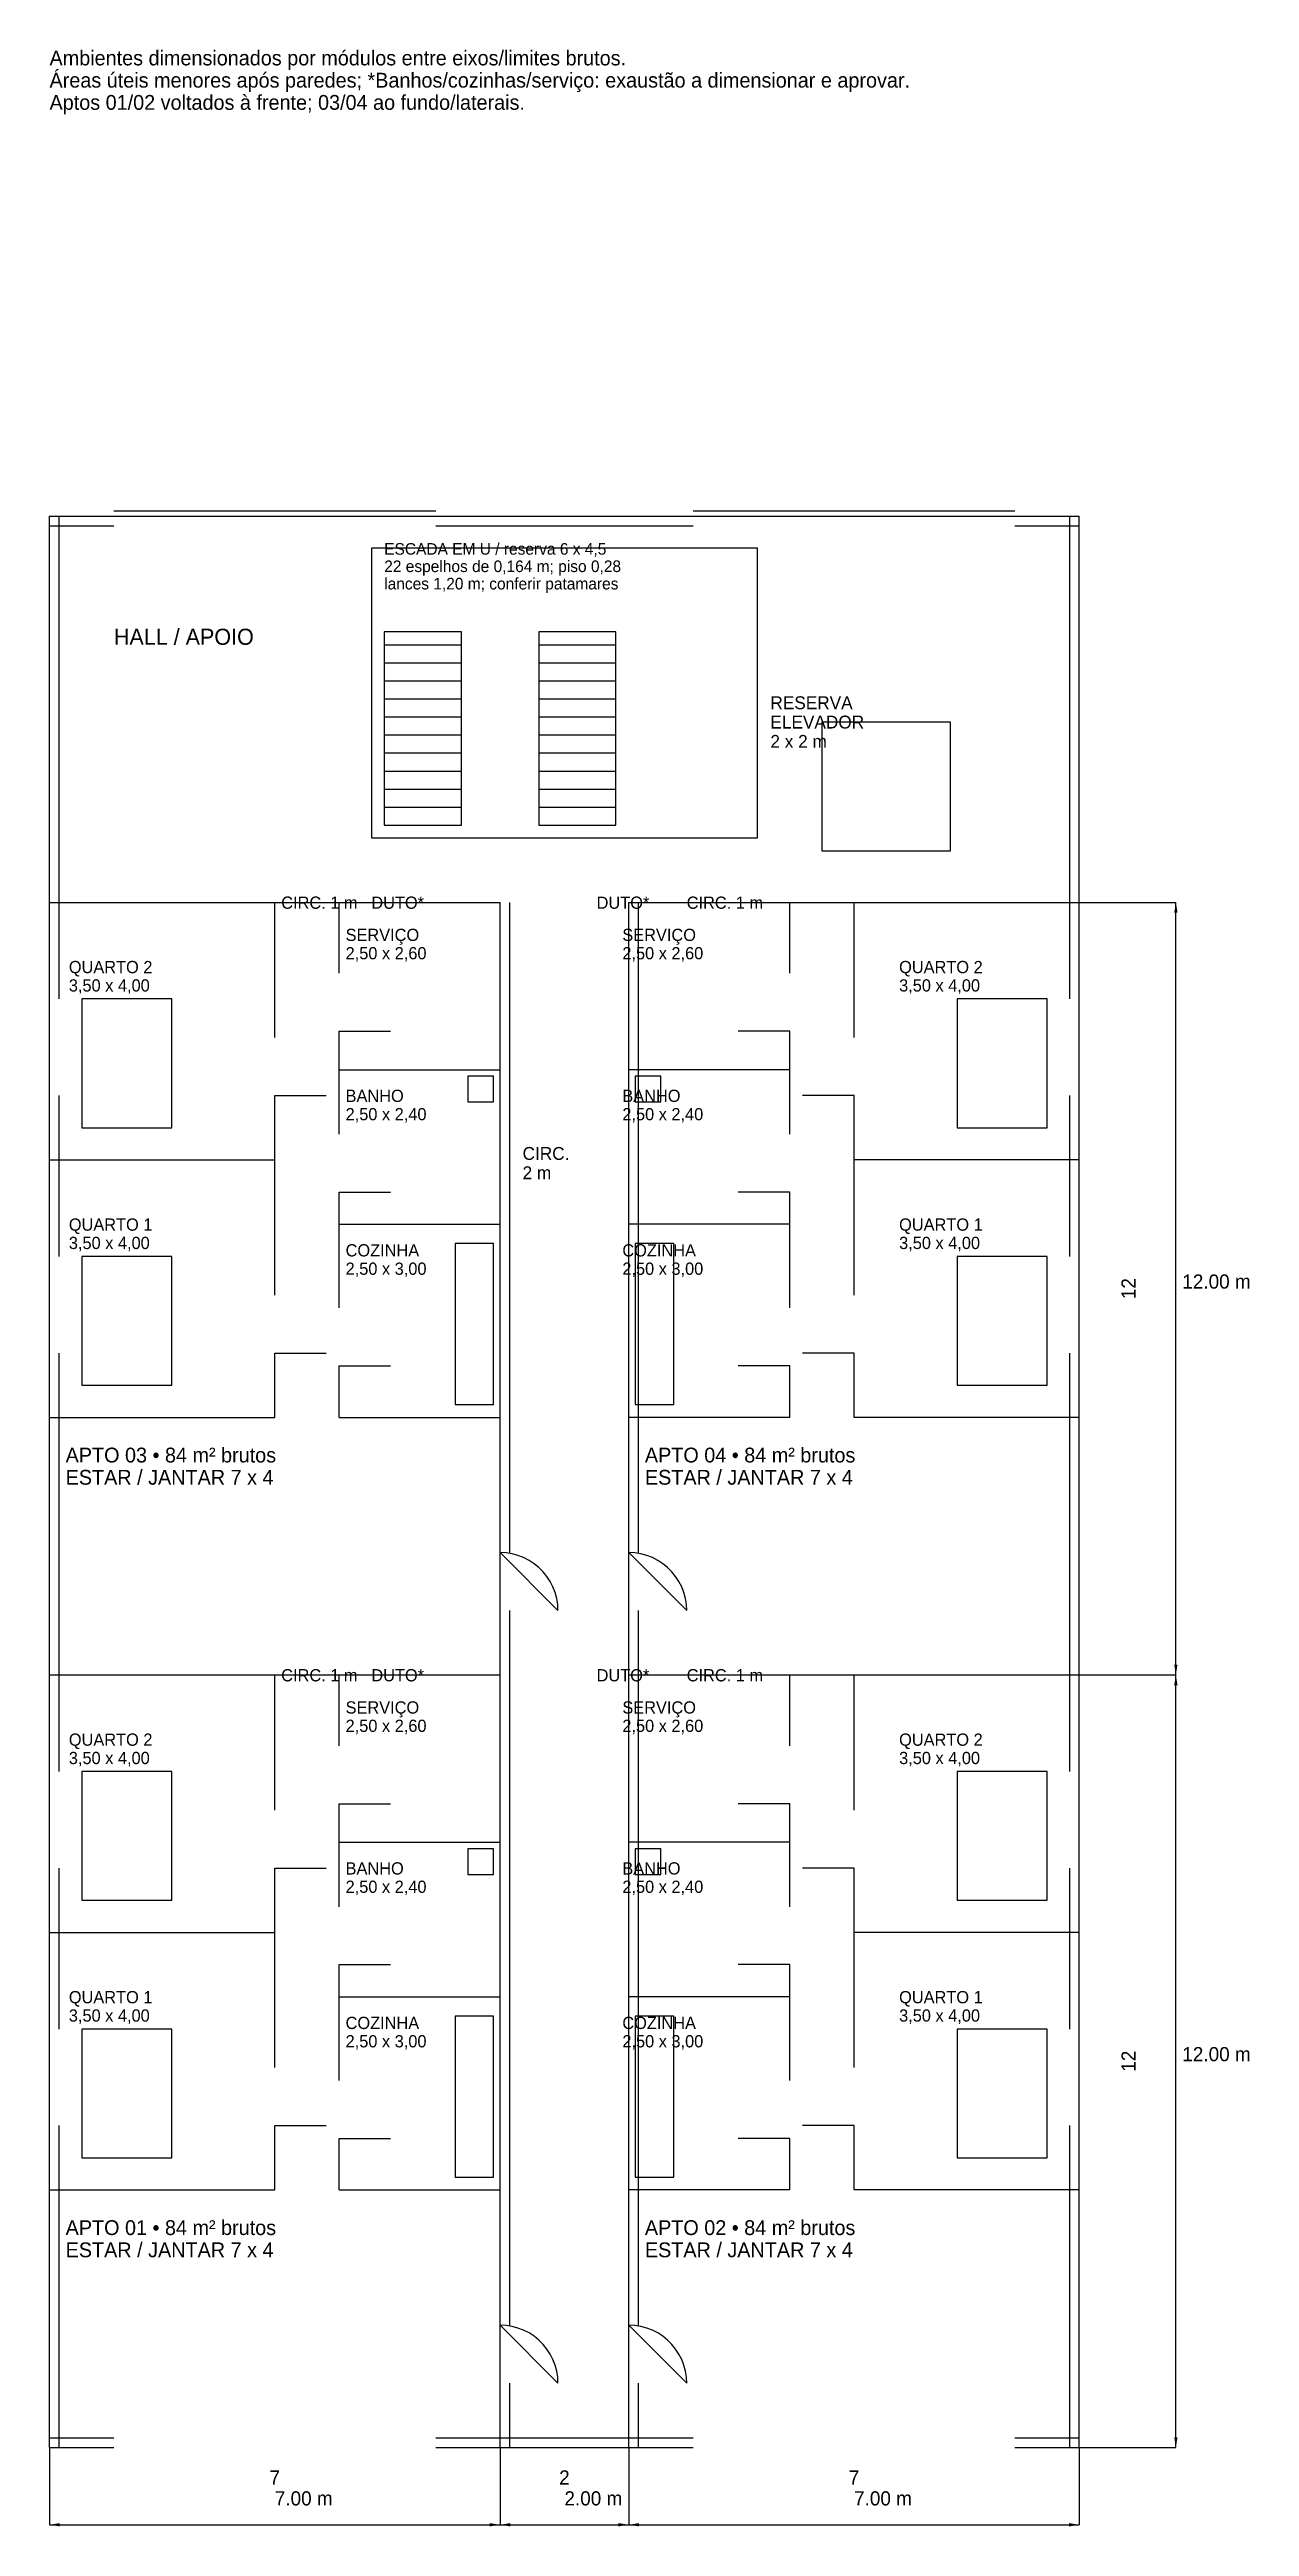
# Model space of a CAD drawing. Header units: metres. Extents: x -3 to 341, y -5 to 52.
# Drawn here: x 132 to 150.64, y 8.77 to 47.25 of the extents above; entities that cross this region are included whole.
import ezdxf

# ---------------------------------------------------------------- set-up
doc = ezdxf.new("R2010")
doc.units = ezdxf.units.M
for name, color, linetype in [('COTAS', 2, 'Continuous'), ('ESQUADRIAS', 4, 'Continuous'), ('MOBILIARIO', 8, 'Continuous'), ('PAREDES', 7, 'Continuous'), ('TEXTOS', 3, 'Continuous')]:
    doc.layers.add(name, color=color, linetype=linetype)
doc.dimstyles.get("Standard").update_dxf_attribs({"dimtxt": 2.5, "dimasz": 2.5, "dimexe": 1.25, "dimexo": 0.625, "dimtad": 1, "dimcen": 2.5, "dimazin": 3, "dimtfac": 1, "dimtmove": 0, "dimatfit": 3})

msp = doc.modelspace()

# ---------------------------------------------------------------- texts
at = {"layer": 'TEXTOS'}
for s, height, p in [('Ambientes dimensionados por módulos entre eixos/limites brutos.', 0.23, (132, 47)), ('Áreas úteis menores após paredes; *Banhos/cozinhas/serviço: exaustão a dimensionar e aprovar.', 0.23, (132, 46.655)), ('Aptos 01/02 voltados à frente; 03/04 ao fundo/laterais.', 0.23, (132, 46.31)), ('22 espelhos de 0,164 m; piso 0,28', 0.18, (137.2, 39.13)), ('ESCADA EM U / reserva 6 x 4,5', 0.18, (137.2, 39.4)), ('lances 1,20 m; conferir patamares', 0.18, (137.2, 38.86)), ('HALL / APOIO', 0.25, (133, 38)), ('RESERVA', 0.2, (143.2, 37)), ('2 x 2 m', 0.2, (143.2, 36.4)), ('ELEVADOR', 0.2, (143.2, 36.7)), ('CIRC. 1 m', 0.19, (135.6, 33.9)), ('DUTO*', 0.19, (137, 33.9)), ('DUTO*', 0.19, (140.5, 33.9)), ('CIRC. 1 m', 0.19, (141.9, 33.9)), ('SERVIÇO', 0.19, (136.6, 33.4)), ('SERVIÇO', 0.19, (140.9, 33.4)), ('QUARTO 2', 0.19, (132.3, 32.9)), ('2,50 x 2,60', 0.19, (136.6, 33.115)), ('2,50 x 2,60', 0.19, (140.9, 33.115)), ('QUARTO 2', 0.19, (145.2, 32.9)), ('3,50 x 4,00', 0.19, (132.3, 32.615)), ('3,50 x 4,00', 0.19, (145.2, 32.615)), ('2,50 x 2,40', 0.19, (136.6, 30.615)), ('BANHO', 0.19, (136.6, 30.9)), ('2,50 x 2,40', 0.19, (140.9, 30.615)), ('BANHO', 0.19, (140.9, 30.9)), ('CIRC.', 0.2, (139.35, 30)), ('2 m', 0.2, (139.35, 29.7)), ('QUARTO 1', 0.19, (132.3, 28.9)), ('QUARTO 1', 0.19, (145.2, 28.9)), ('3,50 x 4,00', 0.19, (132.3, 28.615)), ('COZINHA', 0.19, (136.6, 28.5)), ('COZINHA', 0.19, (140.9, 28.5)), ('3,50 x 4,00', 0.19, (145.2, 28.615)), ('2,50 x 3,00', 0.19, (136.6, 28.215)), ('2,50 x 3,00', 0.19, (140.9, 28.215)), ('12.00 m', 0.22, (149.6, 28)), ('APTO 03 • 84 m² brutos', 0.23, (132.25, 25.3)), ('APTO 04 • 84 m² brutos', 0.23, (141.25, 25.3)), ('ESTAR / JANTAR 7 x 4', 0.23, (132.25, 24.955)), ('ESTAR / JANTAR 7 x 4', 0.23, (141.25, 24.955)), ('CIRC. 1 m', 0.19, (135.6, 21.9)), ('DUTO*', 0.19, (137, 21.9)), ('DUTO*', 0.19, (140.5, 21.9)), ('CIRC. 1 m', 0.19, (141.9, 21.9)), ('SERVIÇO', 0.19, (136.6, 21.4)), ('SERVIÇO', 0.19, (140.9, 21.4)), ('2,50 x 2,60', 0.19, (136.6, 21.115)), ('2,50 x 2,60', 0.19, (140.9, 21.115)), ('3,50 x 4,00', 0.19, (132.3, 20.615)), ('QUARTO 2', 0.19, (132.3, 20.9)), ('3,50 x 4,00', 0.19, (145.2, 20.615)), ('QUARTO 2', 0.19, (145.2, 20.9)), ('BANHO', 0.19, (136.6, 18.9)), ('BANHO', 0.19, (140.9, 18.9)), ('2,50 x 2,40', 0.19, (136.6, 18.615)), ('2,50 x 2,40', 0.19, (140.9, 18.615)), ('QUARTO 1', 0.19, (132.3, 16.9)), ('QUARTO 1', 0.19, (145.2, 16.9)), ('3,50 x 4,00', 0.19, (132.3, 16.615)), ('COZINHA', 0.19, (136.6, 16.5)), ('COZINHA', 0.19, (140.9, 16.5)), ('3,50 x 4,00', 0.19, (145.2, 16.615)), ('2,50 x 3,00', 0.19, (136.6, 16.215)), ('2,50 x 3,00', 0.19, (140.9, 16.215)), ('12.00 m', 0.22, (149.6, 16)), ('APTO 01 • 84 m² brutos', 0.23, (132.25, 13.3)), ('APTO 02 • 84 m² brutos', 0.23, (141.25, 13.3)), ('ESTAR / JANTAR 7 x 4', 0.23, (132.25, 12.955)), ('ESTAR / JANTAR 7 x 4', 0.23, (141.25, 12.955)), ('7.00 m', 0.22, (135.5, 9.1)), ('2.00 m', 0.22, (140, 9.1)), ('7.00 m', 0.22, (144.5, 9.1))]:
    msp.add_text(s, height=height, dxfattribs=at).set_placement(p)

# ---------------------------------------------------------------- blocks, each defined once
blk = doc.blocks.new('_CLOSEDFILLED')
at = {"color": 0, "linetype": 'BYBLOCK'}
blk.add_solid([(-1, 0.16), (0, 0), (-1, -0.16)], dxfattribs=at)
blk = doc.blocks.new('*D10')
at = {"color": 2}
for p, q in [((132, 10), (132, 8.8)), ((139, 10), (139, 8.8)), ((132.16, 8.8), (138.84, 8.8))]:
    blk.add_line(p, q, dxfattribs=at)
at = {"layer": 'Defpoints'}
for p in [(132, 10), (139, 10), (132, 8.8)]:
    blk.add_point(p, dxfattribs=at)
at = {"layer": 'COTAS', "color": 2, "xscale": 0.16, "yscale": 0.16, "rotation": 180}
blk.add_blockref('_CLOSEDFILLED', (132, 8.8), dxfattribs=at)
at = {"layer": 'COTAS', "color": 2, "xscale": 0.16, "yscale": 0.16}
blk.add_blockref('_CLOSEDFILLED', (139, 8.8), dxfattribs=at)
at = {"layer": 'COTAS', "color": 2, "insert": (135.5, 9.535), "char_height": 0.22, "attachment_point": 5}
blk.add_mtext('7', dxfattribs=at)
blk = doc.blocks.new('*D11')
at = {"color": 2}
for p, q in [((139, 10), (139, 8.8)), ((141, 10), (141, 8.8)), ((139.16, 8.8), (140.84, 8.8))]:
    blk.add_line(p, q, dxfattribs=at)
at = {"layer": 'Defpoints'}
for p in [(139, 10), (141, 10), (139, 8.8)]:
    blk.add_point(p, dxfattribs=at)
at = {"layer": 'COTAS', "color": 2, "xscale": 0.16, "yscale": 0.16, "rotation": 180}
blk.add_blockref('_CLOSEDFILLED', (139, 8.8), dxfattribs=at)
at = {"layer": 'COTAS', "color": 2, "xscale": 0.16, "yscale": 0.16}
blk.add_blockref('_CLOSEDFILLED', (141, 8.8), dxfattribs=at)
at = {"layer": 'COTAS', "color": 2, "insert": (140, 9.535), "char_height": 0.22, "attachment_point": 5}
blk.add_mtext('2', dxfattribs=at)
blk = doc.blocks.new('*D12')
at = {"color": 2}
for p, q in [((141, 10), (141, 8.8)), ((148, 10), (148, 8.8)), ((141.16, 8.8), (147.84, 8.8))]:
    blk.add_line(p, q, dxfattribs=at)
at = {"layer": 'Defpoints'}
for p in [(141, 10), (148, 10), (141, 8.8)]:
    blk.add_point(p, dxfattribs=at)
at = {"layer": 'COTAS', "color": 2, "xscale": 0.16, "yscale": 0.16, "rotation": 180}
blk.add_blockref('_CLOSEDFILLED', (141, 8.8), dxfattribs=at)
at = {"layer": 'COTAS', "color": 2, "xscale": 0.16, "yscale": 0.16}
blk.add_blockref('_CLOSEDFILLED', (148, 8.8), dxfattribs=at)
at = {"layer": 'COTAS', "color": 2, "insert": (144.5, 9.535), "char_height": 0.22, "attachment_point": 5}
blk.add_mtext('7', dxfattribs=at)
blk = doc.blocks.new('*D13')
at = {"color": 2}
for p, q in [((148, 22), (149.5, 22)), ((149.5, 10.16), (149.5, 21.84)), ((148, 10), (149.5, 10))]:
    blk.add_line(p, q, dxfattribs=at)
at = {"layer": 'Defpoints'}
for p in [(148, 22), (148, 10), (149.5, 10)]:
    blk.add_point(p, dxfattribs=at)
at = {"layer": 'COTAS', "color": 2, "xscale": 0.16, "yscale": 0.16}
for p, rotation in [((149.5, 22), 90), ((149.5, 10), 270)]:
    blk.add_blockref('_CLOSEDFILLED', p, dxfattribs=dict(at, rotation=rotation))
at = {"layer": 'COTAS', "color": 2, "insert": (148.765, 16), "char_height": 0.22, "attachment_point": 5, "rotation": 90}
blk.add_mtext('12', dxfattribs=at)
blk = doc.blocks.new('*D14')
at = {"color": 2}
for p, q in [((148, 34), (149.5, 34)), ((149.5, 22.16), (149.5, 33.84)), ((148, 22), (149.5, 22))]:
    blk.add_line(p, q, dxfattribs=at)
at = {"layer": 'Defpoints'}
for p in [(148, 34), (148, 22), (149.5, 22)]:
    blk.add_point(p, dxfattribs=at)
at = {"layer": 'COTAS', "color": 2, "xscale": 0.16, "yscale": 0.16}
for p, rotation in [((149.5, 34), 90), ((149.5, 22), 270)]:
    blk.add_blockref('_CLOSEDFILLED', p, dxfattribs=dict(at, rotation=rotation))
at = {"layer": 'COTAS', "color": 2, "insert": (148.765, 28), "char_height": 0.22, "attachment_point": 5, "rotation": 90}
blk.add_mtext('12', dxfattribs=at)

# ---------------------------------------------------------------- dimensions: what is measured, and where the dimension line sits
at = {"layer": 'COTAS'}
for base, p1, p2, picture, middle in [((149.5, 22), (148, 22), (148, 34), '*D14', (148.765, 28)), ((149.5, 10), (148, 10), (148, 22), '*D13', (148.765, 16))]:
    dim = msp.add_linear_dim(base=base, p1=p1, p2=p2, angle=90, dimstyle='Standard', override={"dimtxt": 0.22, "dimasz": 0.16, "dimtad": 1, "dimdec": 2, "dimclrd": 2, "dimclre": 2, "dimclrt": 2}, dxfattribs=at)
    dim.commit()
    dim.dimension.update_dxf_attribs({"geometry": picture, "text_midpoint": middle})
for base, p1, p2, picture, middle in [((132, 8.8), (132, 10), (139, 10), '*D10', (135.5, 9.535)), ((139, 8.8), (139, 10), (141, 10), '*D11', (140, 9.535)), ((141, 8.8), (141, 10), (148, 10), '*D12', (144.5, 9.535))]:
    dim = msp.add_linear_dim(base=base, p1=p1, p2=p2, dimstyle='Standard', override={"dimtxt": 0.22, "dimasz": 0.16, "dimtad": 1, "dimdec": 2, "dimclrd": 2, "dimclre": 2, "dimclrt": 2}, dxfattribs=at)
    dim.commit()
    dim.dimension.update_dxf_attribs({"geometry": picture, "text_midpoint": middle})

# ---------------------------------------------------------------- linework, layer by layer
at = {"layer": 'COTAS'}
for p, q in [((149.5, 22), (149.5, 34)), ((149.5, 10), (149.5, 22)), ((132, 8.8), (139, 8.8)), ((139, 8.8), (141, 8.8)), ((141, 8.8), (148, 8.8))]:
    msp.add_line(p, q, dxfattribs=at)
at = {"layer": 'ESQUADRIAS'}
for p, q in [((133, 40.08), (138, 40.08)), ((142, 40.08), (147, 40.08)), ((133, 40), (138, 40)), ((142, 40), (147, 40)), ((132, 31), (132, 32.5)), ((148, 31), (148, 32.5)), ((136.5, 32), (137.3, 32)), ((143.5, 32), (142.7, 32)), ((135.5, 31), (136.3, 31)), ((144.5, 31), (143.7, 31)), ((136.5, 29.5), (137.3, 29.5)), ((143.5, 29.5), (142.7, 29.5)), ((132, 27), (132, 28.5)), ((148, 27), (148, 28.5)), ((135.5, 27), (136.3, 27)), ((144.5, 27), (143.7, 27)), ((136.5, 26.8), (137.3, 26.8)), ((143.5, 26.8), (142.7, 26.8)), ((139, 23), (139, 23.9)), ((139, 23.9), (139.9, 23)), ((141, 23), (141, 23.9)), ((141, 23.9), (141.9, 23)), ((132, 19), (132, 20.5)), ((148, 19), (148, 20.5)), ((136.5, 20), (137.3, 20)), ((143.5, 20), (142.7, 20)), ((135.5, 19), (136.3, 19)), ((144.5, 19), (143.7, 19)), ((136.5, 17.5), (137.3, 17.5)), ((143.5, 17.5), (142.7, 17.5)), ((132, 15), (132, 16.5)), ((148, 15), (148, 16.5)), ((135.5, 15), (136.3, 15)), ((136.5, 14.8), (137.3, 14.8)), ((143.5, 14.8), (142.7, 14.8)), ((144.5, 15), (143.7, 15)), ((139, 11), (139, 11.9)), ((139, 11.9), (139.9, 11)), ((141, 11), (141, 11.9)), ((141, 11.9), (141.9, 11))]:
    msp.add_line(p, q, dxfattribs=at)
for points in [[(139.9, 23), (139.895, 23.094), (139.88, 23.187), (139.856, 23.278), (139.822, 23.366), (139.779, 23.45), (139.728, 23.529), (139.669, 23.602), (139.602, 23.669), (139.529, 23.728), (139.45, 23.779), (139.366, 23.822), (139.278, 23.856), (139.187, 23.88), (139.094, 23.895), (139, 23.9)], [(141.9, 23), (141.895, 23.094), (141.88, 23.187), (141.856, 23.278), (141.822, 23.366), (141.779, 23.45), (141.728, 23.529), (141.669, 23.602), (141.602, 23.669), (141.529, 23.728), (141.45, 23.779), (141.366, 23.822), (141.278, 23.856), (141.187, 23.88), (141.094, 23.895), (141, 23.9)], [(139.9, 11), (139.895, 11.094), (139.88, 11.187), (139.856, 11.278), (139.822, 11.366), (139.779, 11.45), (139.728, 11.529), (139.669, 11.602), (139.602, 11.669), (139.529, 11.728), (139.45, 11.779), (139.366, 11.822), (139.278, 11.856), (139.187, 11.88), (139.094, 11.895), (139, 11.9)], [(141.9, 11), (141.895, 11.094), (141.88, 11.187), (141.856, 11.278), (141.822, 11.366), (141.779, 11.45), (141.728, 11.529), (141.669, 11.602), (141.602, 11.669), (141.529, 11.728), (141.45, 11.779), (141.366, 11.822), (141.278, 11.856), (141.187, 11.88), (141.094, 11.895), (141, 11.9)]]:
    msp.add_lwpolyline(points, dxfattribs=at)
at = {"layer": 'MOBILIARIO'}
for p, q in [((133.9, 32.5), (132.5, 32.5)), ((132.5, 32.5), (132.5, 30.5)), ((133.9, 30.5), (133.9, 32.5)), ((147.5, 32.5), (146.1, 32.5)), ((146.1, 32.5), (146.1, 30.5)), ((147.5, 30.5), (147.5, 32.5)), ((138.9, 31.3), (138.5, 31.3)), ((138.5, 31.3), (138.5, 30.9)), ((138.9, 30.9), (138.9, 31.3)), ((141.5, 31.3), (141.1, 31.3)), ((141.1, 31.3), (141.1, 30.9)), ((141.5, 30.9), (141.5, 31.3)), ((138.5, 30.9), (138.9, 30.9)), ((141.1, 30.9), (141.5, 30.9)), ((132.5, 30.5), (133.9, 30.5)), ((146.1, 30.5), (147.5, 30.5)), ((133.9, 28.5), (132.5, 28.5)), ((132.5, 28.5), (132.5, 26.5)), ((133.9, 26.5), (133.9, 28.5)), ((138.9, 28.7), (138.3, 28.7)), ((138.3, 28.7), (138.3, 26.2)), ((138.9, 26.2), (138.9, 28.7)), ((141.7, 28.7), (141.1, 28.7)), ((141.1, 28.7), (141.1, 26.2)), ((141.7, 26.2), (141.7, 28.7)), ((147.5, 28.5), (146.1, 28.5)), ((146.1, 28.5), (146.1, 26.5)), ((147.5, 26.5), (147.5, 28.5)), ((132.5, 26.5), (133.9, 26.5)), ((138.3, 26.2), (138.9, 26.2)), ((141.1, 26.2), (141.7, 26.2)), ((146.1, 26.5), (147.5, 26.5)), ((133.9, 20.5), (132.5, 20.5)), ((132.5, 20.5), (132.5, 18.5)), ((133.9, 18.5), (133.9, 20.5)), ((147.5, 20.5), (146.1, 20.5)), ((146.1, 20.5), (146.1, 18.5)), ((147.5, 18.5), (147.5, 20.5)), ((138.9, 19.3), (138.5, 19.3)), ((138.5, 19.3), (138.5, 18.9)), ((138.9, 18.9), (138.9, 19.3)), ((141.5, 19.3), (141.1, 19.3)), ((141.1, 19.3), (141.1, 18.9)), ((141.5, 18.9), (141.5, 19.3)), ((138.5, 18.9), (138.9, 18.9)), ((141.1, 18.9), (141.5, 18.9)), ((132.5, 18.5), (133.9, 18.5)), ((146.1, 18.5), (147.5, 18.5)), ((138.9, 16.7), (138.3, 16.7)), ((138.3, 16.7), (138.3, 14.2)), ((138.9, 14.2), (138.9, 16.7)), ((141.7, 16.7), (141.1, 16.7)), ((141.1, 16.7), (141.1, 14.2)), ((141.7, 14.2), (141.7, 16.7)), ((133.9, 16.5), (132.5, 16.5)), ((132.5, 16.5), (132.5, 14.5)), ((133.9, 14.5), (133.9, 16.5)), ((147.5, 16.5), (146.1, 16.5)), ((146.1, 16.5), (146.1, 14.5)), ((147.5, 14.5), (147.5, 16.5)), ((132.5, 14.5), (133.9, 14.5)), ((146.1, 14.5), (147.5, 14.5)), ((138.3, 14.2), (138.9, 14.2)), ((141.1, 14.2), (141.7, 14.2))]:
    msp.add_line(p, q, dxfattribs=at)
at = {"layer": 'PAREDES'}
for p, q in [((132, 32.5), (132, 40)), ((132, 40), (133, 40)), ((132, 39.85), (133, 39.85)), ((132.15, 32.5), (132.15, 40)), ((138, 40), (142, 40)), ((138, 39.85), (142, 39.85)), ((147, 40), (148, 40)), ((147, 39.85), (148, 39.85)), ((147.85, 32.5), (147.85, 40)), ((148, 32.5), (148, 40)), ((143, 39.5), (137, 39.5)), ((137, 39.5), (137, 35)), ((143, 35), (143, 39.5)), ((138.4, 38.2), (137.2, 38.2)), ((137.2, 38.2), (137.2, 35.2)), ((138.4, 35.2), (138.4, 38.2)), ((140.8, 38.2), (139.6, 38.2)), ((139.6, 38.2), (139.6, 35.2)), ((140.8, 35.2), (140.8, 38.2)), ((137.2, 38), (138.4, 38)), ((137.2, 37.72), (138.4, 37.72)), ((139.6, 38), (140.8, 38)), ((139.6, 37.72), (140.8, 37.72)), ((137.2, 37.44), (138.4, 37.44)), ((139.6, 37.44), (140.8, 37.44)), ((137.2, 37.16), (138.4, 37.16)), ((139.6, 37.16), (140.8, 37.16)), ((137.2, 36.88), (138.4, 36.88)), ((137.2, 36.6), (138.4, 36.6)), ((139.6, 36.88), (140.8, 36.88)), ((139.6, 36.6), (140.8, 36.6)), ((146, 36.8), (144, 36.8)), ((144, 36.8), (144, 34.8)), ((146, 34.8), (146, 36.8)), ((137.2, 36.32), (138.4, 36.32)), ((139.6, 36.32), (140.8, 36.32)), ((137.2, 36.04), (138.4, 36.04)), ((139.6, 36.04), (140.8, 36.04)), ((137.2, 35.76), (138.4, 35.76)), ((137.2, 35.48), (138.4, 35.48)), ((139.6, 35.76), (140.8, 35.76)), ((139.6, 35.48), (140.8, 35.48)), ((137.2, 35.2), (138.4, 35.2)), ((137.2, 35.2), (138.4, 35.2)), ((139.6, 35.2), (140.8, 35.2)), ((139.6, 35.2), (140.8, 35.2)), ((137, 35), (143, 35)), ((144, 34.8), (146, 34.8)), ((132, 34), (139, 34)), ((135.5, 31.9), (135.5, 34)), ((136.5, 32.9), (136.5, 34)), ((139, 23.9), (139, 34)), ((139.15, 23.9), (139.15, 34)), ((141, 23.9), (141, 34)), ((141, 34), (148, 34)), ((141.15, 23.9), (141.15, 34)), ((143.5, 32.9), (143.5, 34)), ((144.5, 31.9), (144.5, 34)), ((136.5, 30.4), (136.5, 32)), ((143.5, 30.4), (143.5, 32)), ((136.5, 31.4), (139, 31.4)), ((143.5, 31.4), (141, 31.4)), ((132, 28.5), (132, 31)), ((132.15, 28.5), (132.15, 31)), ((135.5, 27.9), (135.5, 31)), ((144.5, 27.9), (144.5, 31)), ((147.85, 28.5), (147.85, 31)), ((148, 28.5), (148, 31)), ((132, 30), (135.5, 30)), ((148, 30), (144.5, 30)), ((136.5, 27.7), (136.5, 29.5)), ((143.5, 27.7), (143.5, 29.5)), ((136.5, 29), (139, 29)), ((143.5, 29), (141, 29)), ((132, 20.5), (132, 27)), ((132.15, 20.5), (132.15, 27)), ((135.5, 26), (135.5, 27)), ((144.5, 26), (144.5, 27)), ((147.85, 20.5), (147.85, 27)), ((148, 20.5), (148, 27)), ((136.5, 26), (136.5, 26.8)), ((143.5, 26), (143.5, 26.8)), ((132, 26), (135.5, 26)), ((136.5, 26), (139, 26)), ((143.5, 26), (141, 26)), ((148, 26), (144.5, 26)), ((139, 11.9), (139, 23)), ((139.15, 11.9), (139.15, 23)), ((141, 11.9), (141, 23)), ((141.15, 11.9), (141.15, 23)), ((132, 22), (139, 22)), ((135.5, 19.9), (135.5, 22)), ((136.5, 20.9), (136.5, 22)), ((141, 22), (148, 22)), ((143.5, 20.9), (143.5, 22)), ((144.5, 19.9), (144.5, 22)), ((136.5, 18.4), (136.5, 20)), ((143.5, 18.4), (143.5, 20)), ((136.5, 19.4), (139, 19.4)), ((143.5, 19.4), (141, 19.4)), ((132, 16.5), (132, 19)), ((132.15, 16.5), (132.15, 19)), ((135.5, 15.9), (135.5, 19)), ((144.5, 15.9), (144.5, 19)), ((147.85, 16.5), (147.85, 19)), ((148, 16.5), (148, 19)), ((132, 18), (135.5, 18)), ((148, 18), (144.5, 18)), ((136.5, 15.7), (136.5, 17.5)), ((143.5, 15.7), (143.5, 17.5)), ((136.5, 17), (139, 17)), ((143.5, 17), (141, 17)), ((132, 10), (132, 15)), ((132.15, 10), (132.15, 15)), ((135.5, 14), (135.5, 15)), ((136.5, 14), (136.5, 14.8)), ((143.5, 14), (143.5, 14.8)), ((144.5, 14), (144.5, 15)), ((147.85, 10), (147.85, 15)), ((148, 10), (148, 15)), ((132, 14), (135.5, 14)), ((136.5, 14), (139, 14)), ((143.5, 14), (141, 14)), ((148, 14), (144.5, 14)), ((139, 10), (139, 11)), ((139.15, 10), (139.15, 11)), ((141, 10), (141, 11)), ((141.15, 10), (141.15, 11)), ((132, 10.15), (133, 10.15)), ((138, 10.15), (142, 10.15)), ((147, 10.15), (148, 10.15)), ((132, 10), (133, 10)), ((138, 10), (142, 10)), ((147, 10), (148, 10))]:
    msp.add_line(p, q, dxfattribs=at)

msp.set_redraw_order([(e.dxf.handle, doc.entitydb.next_handle()) for e in msp.query("TEXT MTEXT ATTDEF DIMENSION ARC_DIMENSION")])  # texts and dimensions are drawn at this point

doc.saveas('drawing.dxf')
